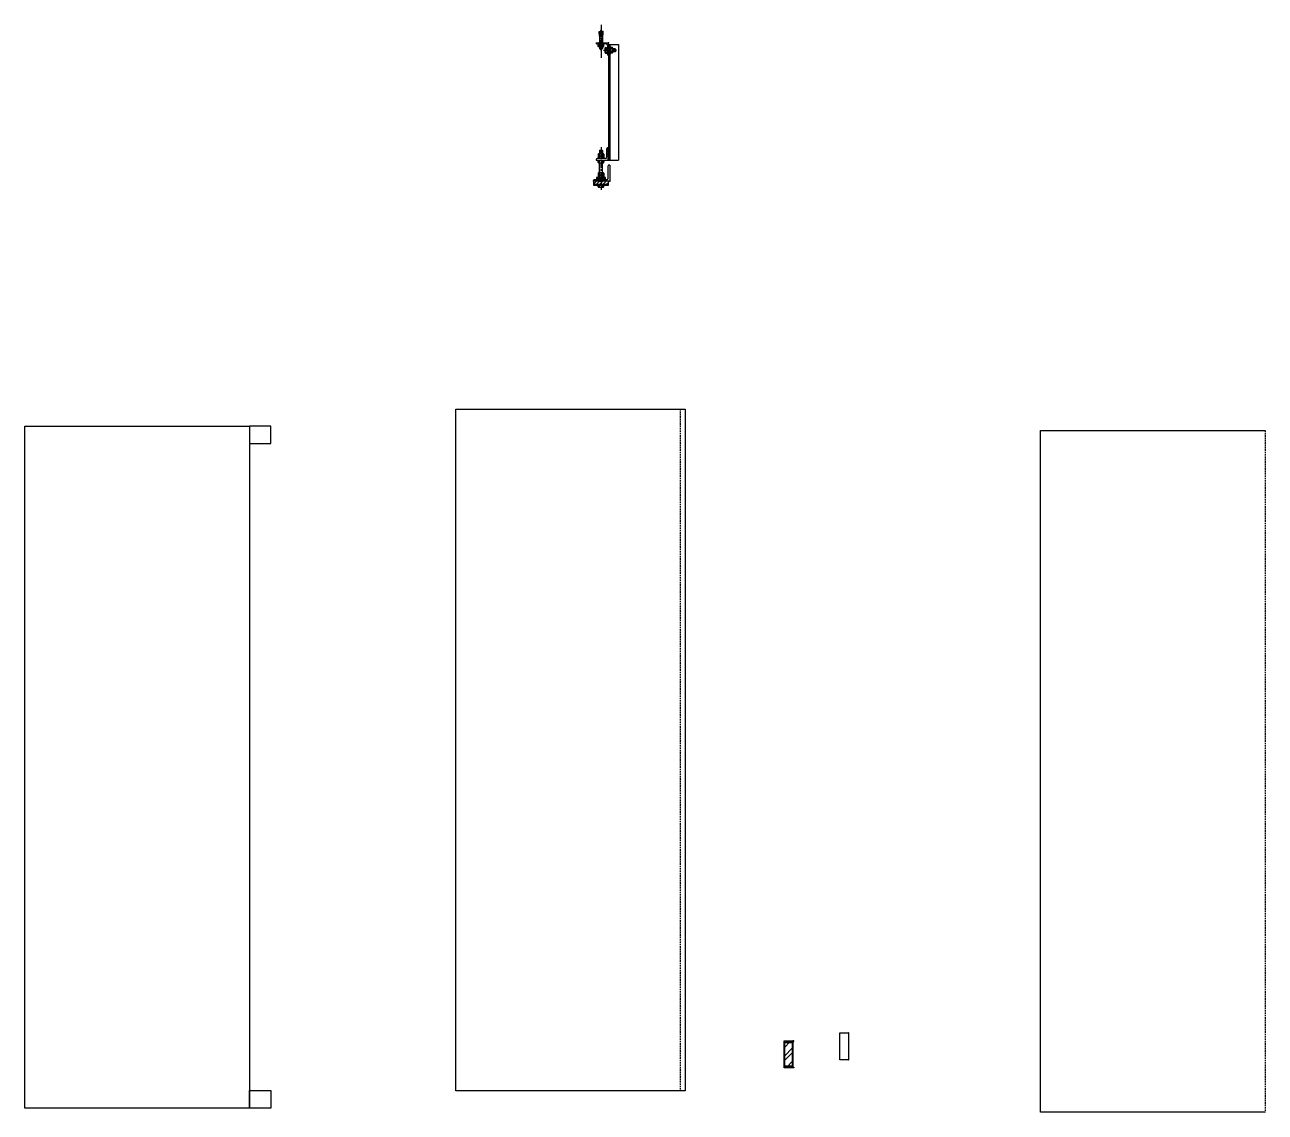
# Model space of a CAD drawing. Header units: inches. Extents: x 107967 to 757940, y -1505 to 368711.
# Drawn here: x 590787 to 717608, y 142603 to 253804 of the extents above; entities that cross this region are included whole.
import ezdxf

# ---------------------------------------------------------------- set-up
doc = ezdxf.new("R2010")
doc.units = ezdxf.units.IN
doc.header["$MEASUREMENT"] = 0
doc.linetypes.add('CENTER', pattern=[50.8, 31.75, -6.35, 6.35, -6.35])
doc.linetypes.add('HIDDEN', pattern=[9.525, 6.35, -3.175])
for name, color, linetype in [('_P11_製品', 4, 'Continuous'), ('_グラスウール', 2, 'BATTING'), ('_ハッチング', 5, 'Continuous'), ('_吊下地', 40, 'Continuous'), ('_基準', 1, 'CENTER'), ('P11_製品', 4, 'Continuous')]:
    doc.layers.add(name, color=color, linetype=linetype)
doc.linetypes.add('BATTING', pattern='A,0.00254,-2.54,[134,ltypeshp.shx,S=2.54,R=0,X=-2.54,Y=0],-5.08,[134,ltypeshp.shx,S=2.54,R=180,X=2.54,Y=0],-2.54', length=10.16254)

# ---------------------------------------------------------------- blocks, each defined once
blk = doc.blocks.new('*U297')
at = {"layer": '_P11_製品', "linetype": 'HIDDEN'}
blk.add_line((904, 2745), (904, 0), dxfattribs=at)
at = {"layer": '_P11_製品'}
for points in [[(904, 0), (0, 0), (0, 2745), (904, 2745)], [(904, 2745), (924, 2745), (924, 0), (904, 0)]]:
    blk.add_lwpolyline(points, dxfattribs=at)
blk = doc.blocks.new('P18FVBASE01')
at = {"layer": '_吊下地', "color": 0}
for p, q in [((0.2, 50.5), (-0.3, 50.5)), ((-20, 0), (30, 0)), ((-20, -1), (-20, 0)), ((-8.2, 45.4), (-2.8, 45.9)), ((-8.2, 45.4), (-7.9, 42.9)), ((-7.9, 42.9), (-2.5, 43.4)), ((-7.7, 40.6), (-2.3, 41.2)), ((-7.7, 40.6), (-7.5, 38.4)), ((-7.5, 38.4), (-2.1, 38.9)), ((-7.2, 36.1), (-1.9, 36.7)), ((-7.2, 36.1), (-7, 33.9)), ((-7, 33.9), (-1.6, 34.4)), ((-6.8, 31.7), (-1.4, 32.2)), ((-6.8, 31.7), (-6.6, 29.4)), ((-6.6, 29.4), (-1.2, 30)), ((-6.3, 27.2), (-1, 27.7)), ((-6.3, 27.2), (-6, 23.7)), ((-6, 23.7), (-6, 2)), ((-0.6, 24), (-2.8, 45.9)), ((-0.6, 24), (0.6, 24)), ((0.6, 24), (2.8, 45.9)), ((6.3, 27.2), (1, 27.7)), ((6.6, 29.4), (1.2, 30)), ((6.8, 31.7), (1.4, 32.2)), ((7, 33.9), (1.6, 34.4)), ((7.2, 36.1), (1.9, 36.7)), ((7.5, 38.4), (2.1, 38.9)), ((7.7, 40.6), (2.3, 41.2)), ((7.9, 42.9), (2.5, 43.4)), ((8.2, 45.4), (2.8, 45.9)), ((6.3, 27.2), (6, 23.7)), ((6, 23.7), (6, 2)), ((6.8, 31.7), (6.6, 29.4)), ((7.2, 36.1), (7, 33.9)), ((7.7, 40.6), (7.5, 38.4)), ((8.2, 45.4), (7.9, 42.9)), ((30, -50), (30, 0)), ((19.5, -4), (-17, -4)), ((12.5, -4), (-12.5, -4)), ((-12.5, -5.6), (-12.5, -4)), ((12.5, -5.6), (-12.5, -5.6)), ((-11, -14.4), (-11, -5.6)), ((11, -5.6), (-11, -5.6)), ((-9, -15.6), (-11, -14.4)), ((9, -15.6), (-9, -15.6)), ((-6, -15.6), (-6, -22.5)), ((-6, -22.5), (-4.7, -24)), ((6, -22.5), (-6, -22.5)), ((-5.5, -14.4), (-5.5, -5.6)), ((-4.7, -24), (4.7, -24)), ((-3.8, -24.5), (-3.8, -25.9)), ((-3.8, -25.9), (3.7, -25.9)), ((3.2, -24), (-3.3, -24)), ((2.6, -27.5), (-2.6, -27.5)), ((3.7, -24.5), (3.7, -25.9)), ((6, -22.5), (4.7, -24)), ((5.5, -14.4), (5.5, -5.6)), ((6, -15.6), (6, -22.5)), ((9, -15.6), (11, -14.4)), ((11, -14.4), (11, -5.6)), ((12.5, -5.6), (12.5, -4)), ((16.4, -38.8), (16.4, -21.1)), ((18.1, -18.2), (26, -18.2)), ((18.1, -24.1), (26, -24.1)), ((18.1, -35.9), (26, -35.9)), ((18.1, -41.8), (26, -41.8)), ((26, -10.5), (26, -47)), ((26, -41.8), (26, -18.2)), ((30, -7), (70, -7)), ((35, -14.9), (37.4, -14.9)), ((35, -14.9), (35, -45.1)), ((35, -45.1), (37.4, -45.1)), ((37.4, -14.9), (37.4, -45.1)), ((45.3, -18.2), (37.4, -18.2)), ((45.3, -24.1), (37.4, -24.1)), ((45.3, -35.9), (37.4, -35.9)), ((45.3, -41.8), (37.4, -41.8)), ((47, -38.8), (47, -21.1)), ((56.5, -24), (47, -24)), ((58, -25.5), (47, -25.5)), ((47, -34.5), (58, -34.5)), ((56.5, -36), (47, -36)), ((58, -25.5), (56.5, -24)), ((56.5, -36), (56.5, -24)), ((56.5, -36), (58, -34.5)), ((58, -25.5), (58, -34.5)), ((29, -50), (30, -50))]:
    blk.add_line(p, q, dxfattribs=at)
at = {"layer": '_吊下地', "color": 6, "linetype": 'HIDDEN'}
for p, q in [((-6, -1.5), (-6, 2)), ((-2.5, -24), (-2.5, 42.3)), ((2.5, -24), (2.5, 42.3)), ((6, -1.5), (6, 2)), ((-5.3, -4), (-6, -1.5)), ((-6, -1.5), (6, -1.5)), ((-5.3, -4), (-6, -4.4)), ((-6, -4.4), (-6, -15.6)), ((-6, -4.4), (6, -4.4)), ((-5.1, -4.4), (-5.3, -4)), ((-5.1, -15.6), (-5.1, -4.4)), ((-5.1, -23.6), (-5.1, -15.6)), ((5, -4.4), (5.3, -4)), ((5, -15.6), (5, -4.4)), ((5, -23.6), (5, -15.6)), ((5.3, -4), (6, -1.5)), ((5.3, -4), (6, -4.4)), ((6, -4.4), (6, -15.6))]:
    blk.add_line(p, q, dxfattribs=at)
at = {"layer": '_吊下地', "color": 0, "linetype": 'HIDDEN'}
blk.add_line((5.3, -4), (-5.3, -4), dxfattribs=at)
at = {"layer": '_吊下地', "color": 0}
for centre, radius, start, end in [((13.5, 42.3), 16, 149.2465, 178.0085), ((-13.5, 42.3), 16, 1.9915, 30.7535), ((-10.6, 41.5), 3, 343.695, 27.7436), ((-10.1, 37), 3, 343.695, 27.7436), ((-9.7, 32.5), 3, 343.695, 27.7436), ((-9.2, 28), 3, 343.695, 27.7436), ((13.5, 42.3), 16, 178.0085, 180), ((-13.5, 42.3), 16, 0, 1.9915), ((9.2, 28), 3, 152.2564, 196.305), ((9.7, 32.5), 3, 152.2564, 196.305), ((10.1, 37), 3, 152.2564, 196.305), ((10.6, 41.5), 3, 152.2564, 196.305), ((-17, -1), 3, 180, 270), ((-8.2, -11.7), 3.88, 270.0357, 315.0441), ((0, -1.8), 13.8, 246.5734, 293.4266), ((-3.3, -24.5), 0.5, 90, 180), ((0, -24.5), 4, 200.3641, 228.5904), ((0, -24.5), 4, 311.4096, 339.6359), ((3.2, -24.5), 0.5, 0, 90), ((8.2, -11.7), 3.88, 224.9559, 269.9643), ((19.8, -21.1), 3.4, 120.1731, 240.1828), ((27.4, -30), 11, 147.7935, 212.2065), ((19.8, -38.8), 3.4, 119.9952, 240.0049), ((19.5, -10.5), 6.5, 0, 90), ((29, -47), 3, 180, 270), ((43.6, -21.1), 3.4, 299.8172, 59.8269), ((36, -30), 11, 327.7935, 32.2065), ((43.6, -38.8), 3.4, 299.9951, 60.0048)]:
    blk.add_arc(centre, radius, start, end, dxfattribs=at)
for p in [(0, 2), (30, 0), (26, -30), (35, -30)]:
    blk.add_point(p, dxfattribs=at)
at = {"layer": '_基準'}
for p, q in [((0, 72.5), (0, -59.8)), ((10.4, -30), (62.7, -30))]:
    blk.add_line(p, q, dxfattribs=at)
blk = doc.blocks.new('P18FVBASE02')
at = {"layer": '_吊下地'}
h = blk.add_hatch(dxfattribs=at)
h.set_pattern_fill('ANSI31', color=6, scale=2, style=0)
h.set_pattern_definition([(45, (0, 0), (-2.24506, 2.24506), [])])
h.paths.add_polyline_path([(18.5, 12), (0, 12), (0, 6), (18.5, 6)])
h.paths.add_polyline_path([(0, 12), (-18.5, 12), (-18.5, 6), (0, 6)])
at = {"layer": '_吊下地', "color": 0}
for p, q in [((-11.8, 108.5), (-11.8, 100.6)), ((-11.8, 100.6), (11.8, 100.6)), ((8.8, 110.2), (-8.9, 110.2)), ((8.8, 100.6), (-8.9, 100.6)), ((-4.5, 124.5), (-6, 123)), ((-6, 123), (-6, 110.2)), ((6, 123), (-6, 123)), ((-5.9, 108.5), (-5.9, 100.6)), ((-4.5, 124.5), (-4.5, 110.2)), ((-4.5, 124.5), (4.5, 124.5)), ((4.5, 110.2), (4.5, 124.5)), ((6, 123), (4.5, 124.5)), ((5.9, 108.5), (5.9, 100.6)), ((6, 123), (6, 110.2)), ((11.8, 108.5), (11.8, 100.6)), ((24, 97.5), (24, 130.5)), ((30, 135), (28.5, 135)), ((30, 85), (30, 135)), ((-20, 86.5), (-20, 85)), ((-20, 85), (30, 85)), ((17.5, 91), (-15.5, 91)), ((-15.1, 85), (15.1, 85)), ((-15.1, 82.6), (-15.1, 85)), ((-11.8, 82.6), (-15.1, 82.6)), ((-11.8, 98.9), (-11.8, 91)), ((-11.8, 74.7), (-11.8, 82.6)), ((11.8, 82.6), (-11.8, 82.6)), ((8.8, 73), (-8.9, 73)), ((-6, 34.2), (-6, 73)), ((-5.9, 98.9), (-5.9, 91)), ((-5.9, 74.7), (-5.9, 82.6)), ((-4.5, 33.2), (-4.5, 73)), ((4.5, 73), (4.5, 34.2)), ((5.9, 98.9), (5.9, 91)), ((5.9, 74.7), (5.9, 82.6)), ((6, 34.2), (6, 73)), ((11.8, 98.9), (11.8, 91)), ((11.8, 74.7), (11.8, 82.6)), ((11.8, 82.6), (15.1, 82.6)), ((15.1, 82.6), (15.1, 85)), ((29, 12.5), (29, 61.5)), ((30, 85), (70, 85)), ((35, 65), (32.5, 65)), ((35, 65), (35, 0)), ((-30, 0), (-30, 2.5)), ((35, 0), (-30, 0)), ((30, 0), (-30, 0)), ((-30, 0), (-30, -15.5)), ((22.5, 6), (-26.5, 6)), ((-11.8, 32.5), (-11.8, 24.6)), ((-11.8, 24.6), (11.8, 24.6)), ((-11.8, 22.9), (-11.8, 15)), ((-11.8, 15), (11.8, 15)), ((8.8, 34.2), (-8.9, 34.2)), ((8.8, 24.6), (-8.9, 24.6)), ((-5.9, 32.5), (-5.9, 24.6)), ((-5.9, 22.9), (-5.9, 15)), ((5.9, 32.5), (5.9, 24.6)), ((5.9, 22.9), (5.9, 15)), ((11.8, 32.5), (11.8, 24.6)), ((11.8, 22.9), (11.8, 15)), ((-30, -12.5), (30, -12.5)), ((-30, -15.5), (30, -15.5)), ((-11.8, -23.4), (-11.8, -15.5)), ((8.8, -25.1), (-8.9, -25.1)), ((-5.9, -23.4), (-5.9, -15.5)), ((5.9, -23.4), (5.9, -15.5)), ((11.8, -23.4), (11.8, -15.5)), ((30, -15.5), (30, 0))]:
    blk.add_line(p, q, dxfattribs=at)
at = {"layer": '_吊下地', "color": 6}
for p, q in [((-30, -3), (-27, 0)), ((-30, -11.9), (-18.1, 0)), ((-18.1, -12.5), (-5.6, 0)), ((6, 5.5), (-6, 5.5)), ((-6, 0.5), (6, 0.5)), ((-4.6, -12.5), (7.9, 0)), ((8.8, -12.5), (21.3, 0)), ((22.3, -12.5), (30, -4.8))]:
    blk.add_line(p, q, dxfattribs=at)
at = {"layer": '_吊下地', "color": 0}
for points in [[(-18.5, 12), (18.5, 12), (18.5, 15), (-18.5, 15)], [(-18.5, 6), (18.5, 6), (18.5, 12), (-18.5, 12)]]:
    blk.add_lwpolyline(points, close=True, dxfattribs=at)
at = {"layer": '_吊下地', "color": 6}
for points in [[(-6, 5.5), (-7, 5.5), (-7, 0.5), (-6, 0.5)], [(7, 5.5), (6, 5.5), (6, 0.5), (7, 0.5)]]:
    blk.add_lwpolyline(points, close=True, dxfattribs=at)
at = {"layer": '_吊下地', "color": 0}
for centre, radius, start, end in [((-8.9, 106.8), 3.4, 29.8172, 149.8269), ((-8.9, 97.2), 3.4, 29.8172, 149.8269), ((0, 99.2), 11, 57.7935, 122.2065), ((0, 89.6), 11, 57.7935, 122.2065), ((8.8, 106.8), 3.4, 29.9951, 150.0048), ((8.8, 97.2), 3.4, 29.9951, 150.0048), ((28.5, 130.5), 4.5, 90, 180), ((32.7, 130), 5.67, 118.0725, 241.9275), ((32.7, 120), 5.67, 118.0725, 241.9275), ((32.7, 110), 5.67, 118.0725, 241.9275), ((32.7, 100), 5.67, 118.0725, 241.9275), ((-15.5, 86.5), 4.5, 90, 180), ((-8.9, 76.4), 3.4, 210.1731, 330.1828), ((0, 84), 11, 237.7935, 302.2065), ((8.8, 76.4), 3.4, 209.9952, 330.0049), ((17.5, 97.5), 6.5, 270, 0), ((32.7, 90), 5.67, 118.0725, 241.9275), ((32.5, 61.5), 3.5, 90, 180), ((-26.5, 2.5), 3.5, 90, 180), ((-8.9, 30.8), 3.4, 29.8172, 149.8269), ((-8.9, 21.2), 3.4, 29.8172, 149.8269), ((0, 23.2), 11, 57.7935, 122.2065), ((0, 13.6), 11, 57.7935, 122.2065), ((8.8, 30.8), 3.4, 29.9951, 150.0048), ((8.8, 21.2), 3.4, 29.9951, 150.0048), ((22.5, 12.5), 6.5, 270, 0), ((-8.9, -21.7), 3.4, 210.1731, 330.1828), ((0, -14.1), 11, 237.7935, 302.2065), ((8.8, -21.7), 3.4, 209.9952, 330.0049)]:
    blk.add_arc(centre, radius, start, end, dxfattribs=at)
for p in [(0, 85), (30, 85), (35, 0)]:
    blk.add_point(p, dxfattribs=at)
at = {"layer": '_基準'}
blk.add_line((0, 136.6), (0, -35.5), dxfattribs=at)
blk = doc.blocks.new('*U313')
at = {"layer": '_吊下地'}
for p, q in [((30, 550), (30, 85)), ((35, 550), (35, 85)), ((70, 550), (70, 85))]:
    blk.add_line(p, q, dxfattribs=at)
for name, p in [('P18FVBASE01', (0, 557)), ('P18FVBASE02', (0, 0))]:
    blk.add_blockref(name, p, dxfattribs=at)
blk = doc.blocks.new('*U257')
at = {"layer": '_P11_製品'}
for points in [[(904, 0), (0, 0), (0, 2745), (904, 2745)], [(924, 2745), (904, 2745), (904, 0), (924, 0)]]:
    blk.add_lwpolyline(points, close=True, dxfattribs=at)
blk = doc.blocks.new('*U259')
at = {"layer": '_ハッチング'}
h = blk.add_hatch(dxfattribs=at)
h.set_pattern_fill('ANSI32', color=256, scale=100)
h.set_pattern_definition([(45, (18555.5, 15699), (-673.52, 673.52), []), (45, (19004.5, 15699), (-673.52, 673.52), [])])
h.paths.add_polyline_path([(33, 65), (871, 65), (871, 2680), (33, 2680)])
at = {"layer": '_P11_製品'}
for points in [[(904, 0), (0, 0), (0, 2745), (904, 2745)], [(990, 2745), (904, 2745), (904, 2675), (990, 2675)], [(990, 0), (904, 0), (904, 70), (990, 70)]]:
    blk.add_lwpolyline(points, close=True, dxfattribs=at)
at = {"layer": 'P11_製品'}
blk.add_lwpolyline([(33, 65), (871, 65), (871, 2680), (33, 2680)], close=True, dxfattribs=at)
at = {"layer": 'P11_製品', "color": 5, "linetype": 'HIDDEN'}
blk.add_lwpolyline([(55, 190), (849, 190), (849, 2555), (55, 2555)], close=True, dxfattribs=at)
blk = doc.blocks.new('*U255')
at = {"layer": '_P11_製品'}
for points in [[(904, 0), (0, 0), (0, 2745), (904, 2745)], [(990, 2745), (904, 2745), (904, 2675), (990, 2675)], [(990, 0), (904, 0), (904, 70), (990, 70)]]:
    blk.add_lwpolyline(points, close=True, dxfattribs=at)
blk = doc.blocks.new('*U260')
at = {"layer": '_P11_製品', "linetype": 'HIDDEN'}
blk.add_line((904, 2745), (904, 0), dxfattribs=at)
at = {"layer": '_P11_製品'}
blk.add_lwpolyline([(904, 0), (0, 0), (0, 2745), (904, 2745)], dxfattribs=at)

msp = doc.modelspace()

# ---------------------------------------------------------------- block references
at = {"xscale": 25.4, "yscale": 25.4, "zscale": 25.4}
for name, p in [('*U313', (649700, 237814)), ('*U297', (634846, 144783)), ('*U255', (590787, 143027))]:
    msp.add_blockref(name, p, dxfattribs=at)
for name, p in [('*U259', (668417, 147151)), ('*U257', (674102, 147972))]:
    msp.add_blockref(name, p)
at = {"layer": '_グラスウール', "color": 0, "xscale": 25.4, "yscale": 25.4, "zscale": 25.4}
msp.add_blockref('*U260', (694646, 142603), dxfattribs=at)

doc.saveas('drawing.dxf')
